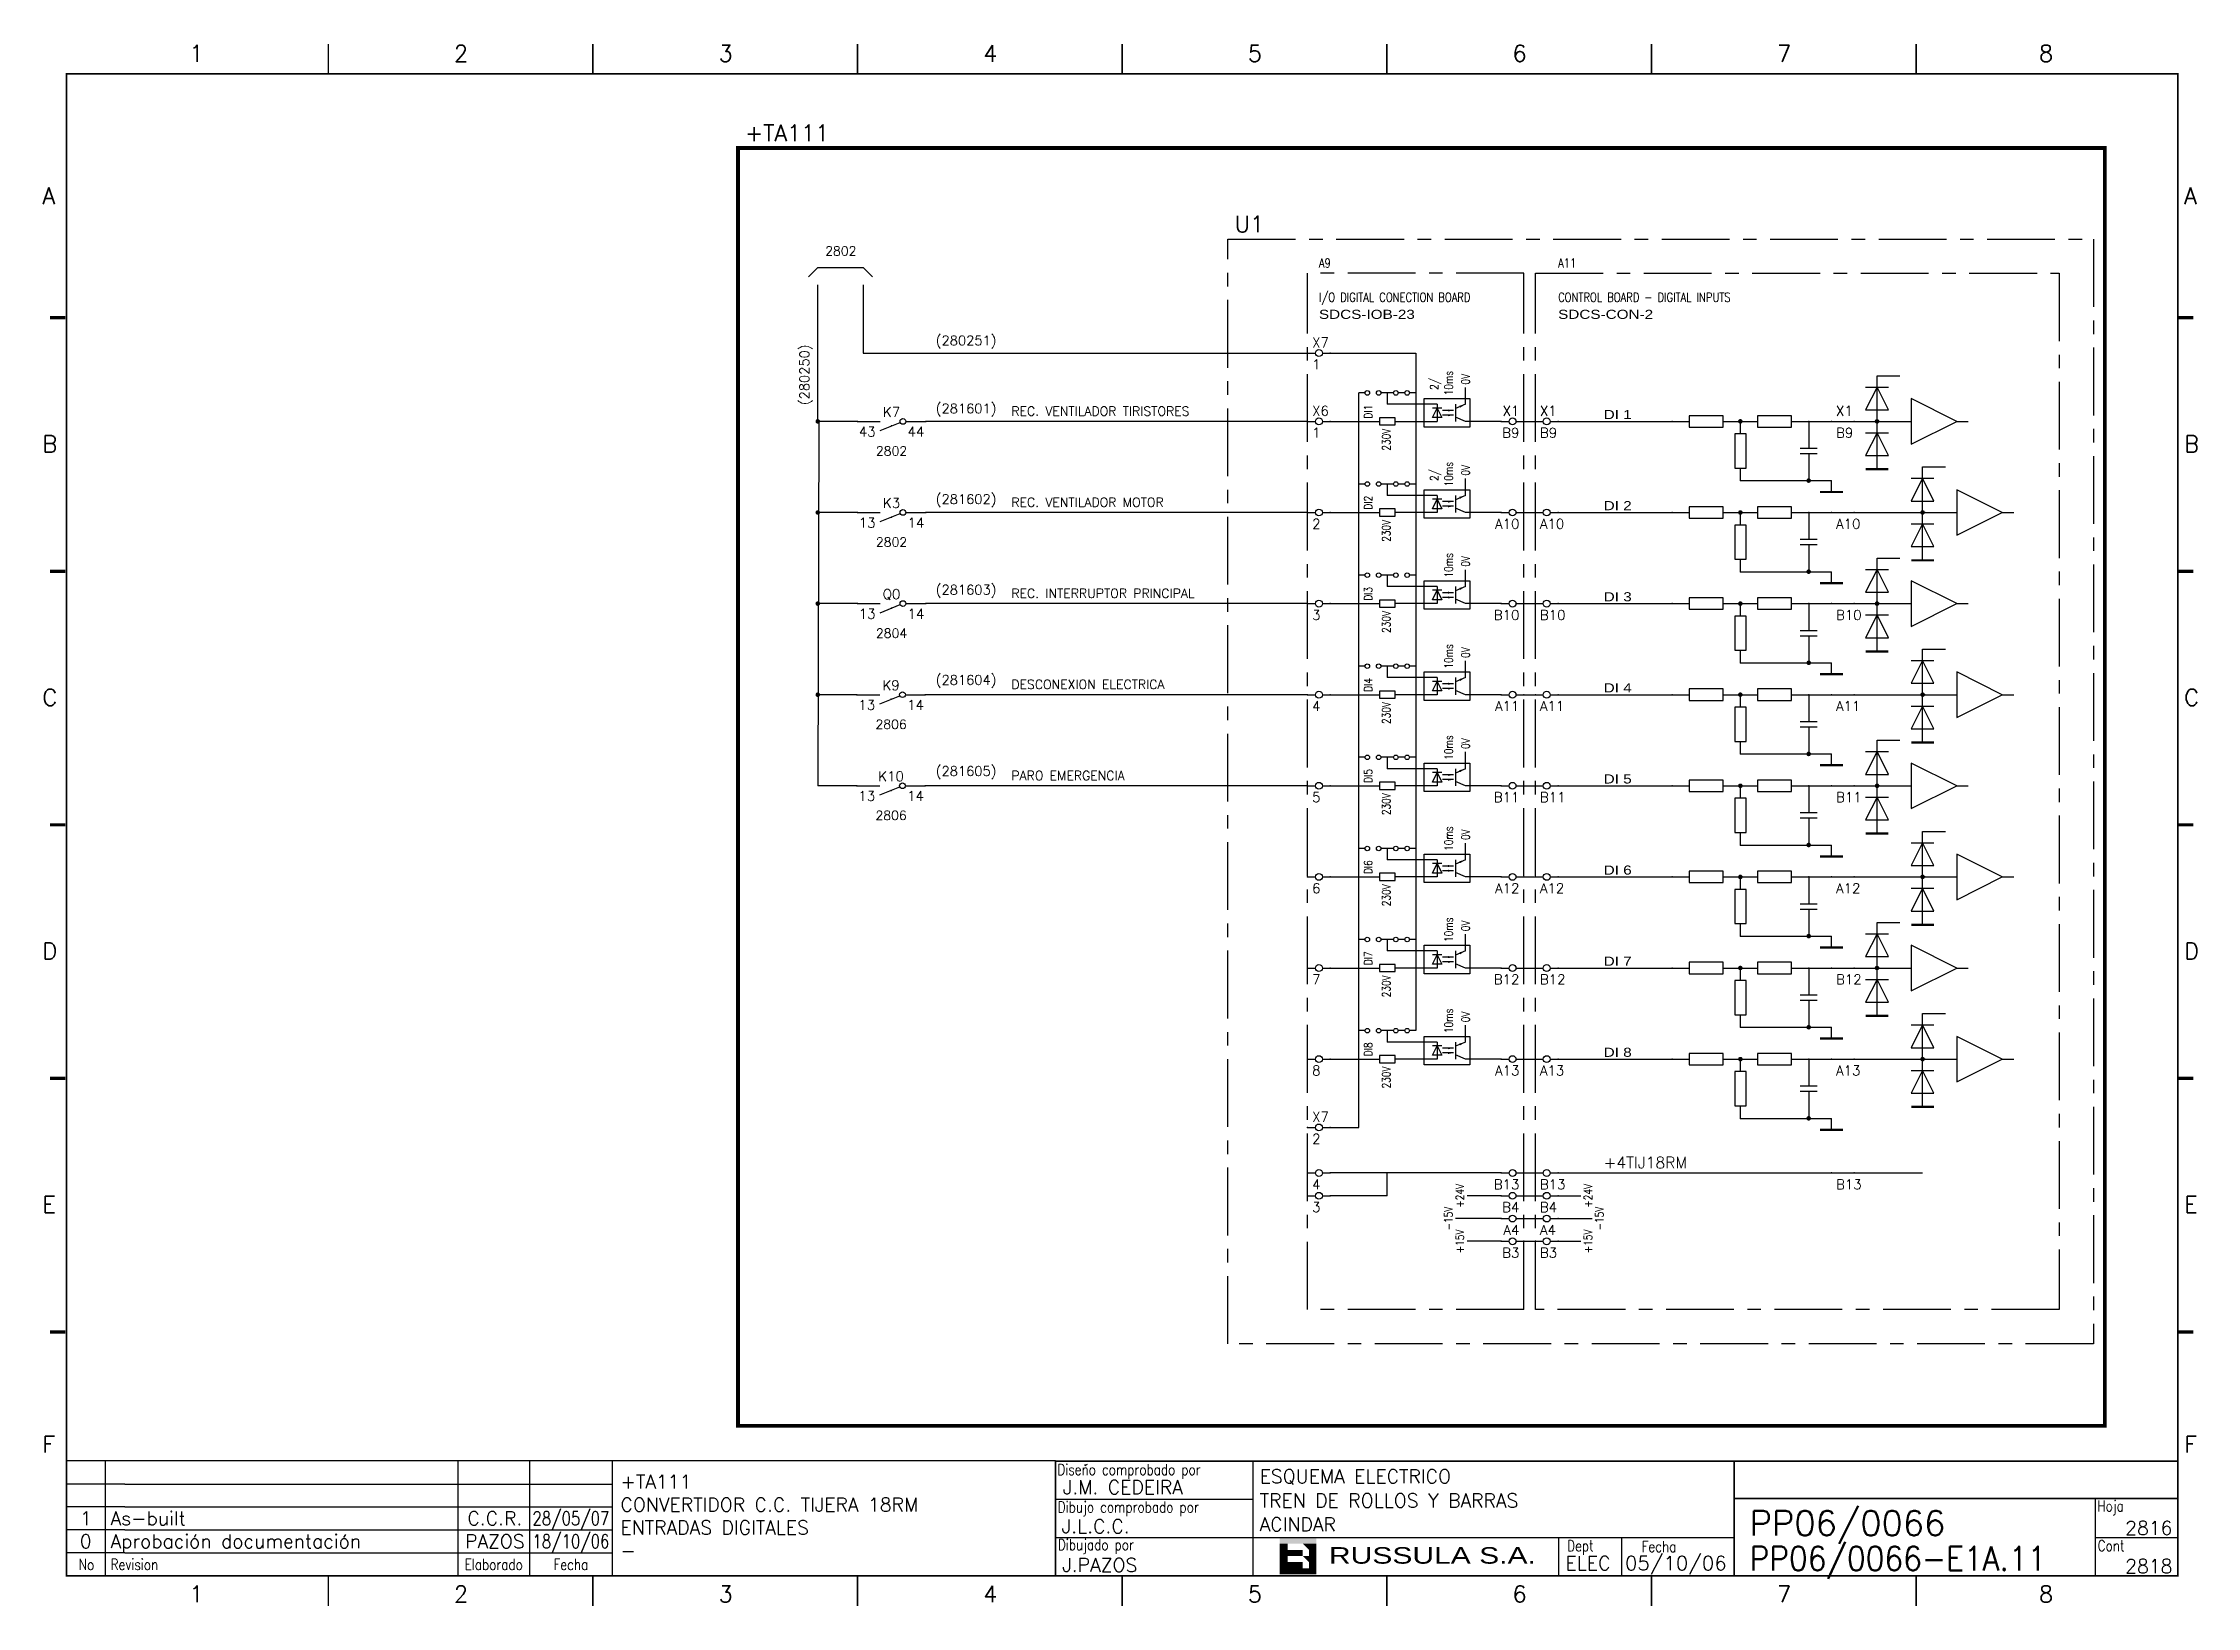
# Model space of a CAD drawing. Extents: x 415 to 812, y 5 to 293.
import ezdxf
from ezdxf.enums import TextEntityAlignment as Align

# ---------------------------------------------------------------- set-up
doc = ezdxf.new("R2010")
doc.units = 0
doc.header["$LTSCALE"] = 10
doc.header["$MEASUREMENT"] = 0
doc.linetypes.add('CENTER', pattern=[2, 1.25, -0.25, 0.25, -0.25])
doc.linetypes.add('DASHDOT', pattern=[1, 0.5, -0.25, 0, -0.25])
doc.layers.get('0').update_dxf_attribs({"linetype": 'CONTINUOUS'})
for name, color, linetype in [('$TYP', 7, 'CONTINUOUS'), ('1', 7, 'CONTINUOUS'), ('10', 5, 'CONTINUOUS'), ('102', 7, 'CONTINUOUS'), ('2', 7, 'CONTINUOUS'), ('25', 3, 'CONTINUOUS'), ('25PK', 4, 'CENTER'), ('35', 2, 'CONTINUOUS'), ('8', 1, 'CONTINUOUS'), ('9', 6, 'CONTINUOUS'), ('DIBUJO', 7, 'CONTINUOUS'), ('NODE', 7, 'CONTINUOUS')]:
    doc.layers.add(name, color=color, linetype=linetype)
doc.styles.add('ABBSTYLE', font='ROMANS.SHX', dxfattribs={"width": 0.8})
doc.styles.add('HELV', font='HELV.SHX')
doc.styles.add('HELVETICA', font='HELV.SHX')
doc.styles.add('LABEL', font='SIMPLEX', dxfattribs={"width": 0.8, "height": 4})
doc.styles.add('ROMANS', font='ROMANS.SHX')
doc.styles.get("Standard").update_dxf_attribs({"font": 'simplex'})

msp = doc.modelspace()

# ---------------------------------------------------------------- texts
at = {"layer": '2', "color": 6}
for s, height, p in [('+TA111', 3.024, (544.5, 275.13)), ('U1', 3.024, (634.8, 258.33)), ('(280251)', 1.764, (579.7, 237.51)), ('(281601)', 1.764, (579.7, 224.97)), ('(281602)', 1.764, (579.7, 208.25)), ('(281603)', 1.764, (579.7, 191.54)), ('(281604)', 1.764, (579.7, 174.91)), ('(281605)', 1.764, (579.7, 158.11))]:
    msp.add_text(s, height=height, dxfattribs=at).set_placement(p)
at = {"layer": '2', "color": 7, "style": 'ROMANS'}
for s, p in [('2802', (562.19, 254.05)), ('2802', (571.54, 217.17)), ('2802', (571.54, 200.37)), ('2804', (571.54, 183.57)), ('2806', (571.46, 166.77)), ('2806', (571.46, 149.97))]:
    msp.add_text(s, height=1.68, dxfattribs=at).set_placement(p, align=Align.CENTER)
at = {"layer": '2', "color": 6}
msp.add_text('(280250)', height=1.764, rotation=90, dxfattribs=at).set_placement((556.35, 226.46))
at = {"layer": '2', "color": 7, "style": 'ROMANS'}
for s, height, p in [('REC. VENTILADOR TIRISTORES', 1.68, (593.64, 224.52)), ('REC. VENTILADOR MOTOR', 1.68, (593.64, 207.72)), ('REC. INTERRUPTOR PRINCIPAL', 1.68, (593.64, 190.92)), ('DESCONEXION ELECTRICA', 1.68, (593.64, 174.12)), ('PARO EMERGENCIA', 1.68, (593.64, 157.32)), ('+4TIJ18RM', 2.1, (702.84, 85.74))]:
    msp.add_text(s, height=height, dxfattribs=at).set_placement(p)
at = {"layer": '25'}
for s, style, width, p in [('A9', 'ABBSTYLE', 0.8, (650.34, 251.82)), ('A11', 'ABBSTYLE', 0.8, (694.44, 251.82)), ('I/O DIGITAL CONECTION BOARD', 'ABBSTYLE', 0.8, (650.34, 245.52)), ('CONTROL BOARD - DIGITAL INPUTS', 'ABBSTYLE', 0.8, (694.44, 245.52)), ('SDCS-IOB-23', 'HELV', 1.2, (650.34, 242.37)), ('SDCS-CON-2', 'HELV', 1.2, (694.44, 242.37)), ('DI 1', 'HELV', 1.2, (702.84, 223.89)), ('DI 2', 'HELV', 1.2, (702.84, 207.09)), ('DI 3', 'HELV', 1.2, (702.84, 190.29)), ('DI 4', 'HELV', 1.2, (702.84, 173.49)), ('DI 5', 'HELV', 1.2, (702.84, 156.69)), ('DI 6', 'HELV', 1.2, (702.84, 139.89)), ('DI 7', 'HELV', 1.2, (702.84, 123.09)), ('DI 8', 'HELV', 1.2, (702.84, 106.29))]:
    msp.add_text(s, height=1.68, dxfattribs=dict(at, style=style, width=width)).set_placement(p)
at = {"layer": '25', "style": 'ROMANS', "width": 0.8}
for s, p in [('2/', (672.35, 229.28)), ('10ms', (675.01, 228.27)), ('0V', (678.14, 230.26)), ('DI1', (660.18, 224)), ('2/', (672.35, 212.48)), ('10ms', (675.01, 211.47)), ('0V', (678.14, 213.46)), ('DI2', (660.18, 207.2)), ('10ms', (675.01, 194.67)), ('0V', (678.14, 196.66)), ('DI3', (660.18, 190.4)), ('10ms', (675.01, 177.87)), ('0V', (678.14, 179.86)), ('DI4', (660.18, 173.6)), ('10ms', (675.01, 161.07)), ('0V', (678.14, 163.06)), ('DI5', (660.18, 156.8)), ('10ms', (675.01, 144.27)), ('0V', (678.14, 146.26)), ('DI6', (660.18, 140)), ('10ms', (675.01, 127.47)), ('0V', (678.14, 129.46)), ('DI7', (660.18, 123.2)), ('10ms', (675.01, 110.67)), ('0V', (678.14, 112.66)), ('DI8', (660.18, 106.4))]:
    msp.add_text(s, height=1.512, rotation=90, dxfattribs=at).set_placement(p)
for p in [(663.51, 222.11), (663.51, 205.31), (663.51, 188.51), (663.51, 171.71), (663.51, 154.91), (663.51, 138.11), (663.51, 121.31), (663.51, 104.51)]:
    msp.add_text('230V', height=1.512, rotation=90, dxfattribs=at).set_placement(p, align=Align.RIGHT)
for s, p in [('+24V', (677.07, 80.67)), ('+24V', (700.71, 80.67)), ('-15V', (674.97, 76.47)), ('-15V', (702.81, 76.47)), ('+15V', (677.07, 72.27)), ('+15V', (700.71, 72.27))]:
    msp.add_text(s, height=1.512, rotation=90, dxfattribs=at).set_placement(p, align=Align.CENTER)

# ---------------------------------------------------------------- blocks, each defined once
blk = doc.blocks.new('NOD', base_point=(237.5, 170))
at = {"layer": 'NODE'}
blk.add_point((237.5, 170), dxfattribs=at)
blk = doc.blocks.new('$0702029')
at = {"layer": '102'}
for p, q in [((0, 0), (5, 0)), ((10.62, 0), (15, 0)), ((5, -2), (9.42, -0.23))]:
    blk.add_line(p, q, dxfattribs=at)
blk.add_circle((10, 0), 0.625, dxfattribs=at)
blk.add_point((7.5, -1), dxfattribs=at)
at = {"layer": '2'}
for p in [(0, 0), (15, 0)]:
    blk.add_blockref('NOD', p, dxfattribs=at)
at = {"layer": '8', "flags": 8}
blk.add_attdef('1A', text='', height=2.15, dxfattribs=at).set_placement((4, -3.32), align=Align.RIGHT)
blk.add_attdef('2A', (11, -3.32), '', height=2.15, dxfattribs=at)
at = {"layer": '9'}
blk.add_attdef('ID', text='', height=2.15, dxfattribs=at).set_placement((7.5, 1), align=Align.CENTER)
blk = doc.blocks.new('$000001')
at = {"layer": '2'}
for p, q in [((0, 0), (3.75, 0)), ((11.25, 1.25), (3.75, 1.25)), ((3.75, 1.25), (3.75, -1.25)), ((11.25, -1.25), (11.25, 1.25)), ((11.25, 0), (15, 0)), ((3.75, -1.25), (11.25, -1.25))]:
    blk.add_line(p, q, dxfattribs=at)
for p in [(0, 0), (15, 0)]:
    blk.add_blockref('NOD', p, dxfattribs=at)
at = {"layer": '$TYP', "flags": 3}
blk.add_attdef('TYP', text='', height=2.15, dxfattribs=at).set_placement((7.5, -3.75), align=Align.CENTER)
at = {"layer": '8'}
blk.add_attdef('1A', text='', height=2.15, dxfattribs=at).set_placement((2.75, -3.325), align=Align.RIGHT)
blk.add_attdef('2A', (12.25, -3.325), '', height=2.15, dxfattribs=at)
at = {"layer": '9'}
blk.add_attdef('ID', text='', height=2.15, dxfattribs=at).set_placement((7.5, 2.425), align=Align.CENTER)
blk = doc.blocks.new('$$PLL21C')
for p, q in [((-2.5, 0), (-0.75, 0)), ((0.75, 0), (2.5, 0))]:
    blk.add_line(p, q)
at = {"layer": '2'}
blk.add_circle((0, 0), 0.75, dxfattribs=at)
for p in [(-2.5, 0), (2.5, 0)]:
    blk.add_blockref('NOD', p, dxfattribs=at)
at = {"layer": '8'}
blk.add_attdef('*A', (-1.5, -3.575), '', height=2.15, dxfattribs=at)
at = {"layer": '9'}
blk.add_attdef('ID', (-1.5, 1.25), '', height=2.15, dxfattribs=at)
blk = doc.blocks.new('$$PLR12C')
for p, q in [((-2.5, 0), (-0.75, 0)), ((0.75, 0), (2.5, 0))]:
    blk.add_line(p, q)
at = {"layer": '2'}
blk.add_circle((0, 0), 0.75, dxfattribs=at)
for p in [(-2.5, 0), (2.5, 0)]:
    blk.add_blockref('NOD', p, dxfattribs=at)
at = {"layer": '8'}
blk.add_attdef('*A', text='', height=2.15, dxfattribs=at).set_placement((1.5, -3.575), align=Align.RIGHT)
at = {"layer": '9'}
blk.add_attdef('ID', text='', height=2.15, dxfattribs=at).set_placement((1.5, 1.25), align=Align.RIGHT)
blk = doc.blocks.new('$$PLL21')
blk.add_line((-2.5, 0), (2.5, 0))
at = {"layer": '2'}
for p in [(-2.5, 0), (2.5, 0)]:
    blk.add_blockref('NOD', p, dxfattribs=at)
at = {"layer": '8'}
blk.add_attdef('*A', (-1.5, -3.575), '', height=2.15, dxfattribs=at)
at = {"layer": '9'}
blk.add_attdef('ID', (-1.5, 1.25), '', height=2.15, dxfattribs=at)
blk = doc.blocks.new('newcajec')
at = {"layer": '1'}
for p, q in [((179.4, 20.85), (0.13, 20.85)), ((7, 20.85), (7, 0)), ((71, 20.85), (71, 0)), ((84, 20.85), (84, 0.09)), ((99, 20.85), (99, 0)), ((184.64, 20.18), (184.81, 20.01)), ((184.81, 20.01), (185.18, 20.25)), ((215.2, 20.8), (215.2, 0)), ((10.6, 16.64), (0, 16.64)), ((10.6, 16.64), (99, 16.64)), ((10.6, 12.48), (0, 12.48)), ((10.6, 12.48), (99, 12.48)), ((179.4, 13.87), (215.2, 13.87)), ((368, 14.06), (368, 0)), ((10.6, 8.32), (0, 8.32)), ((10.6, 8.32), (99, 8.32)), ((10.6, 4.16), (0, 4.16)), ((10.6, 4.16), (99, 4.16)), ((179.4, 6.93), (267.63, 6.93)), ((267.63, 6.93), (302.5, 6.93)), ((270.63, 6.91), (270.63, 0)), ((282.07, 6.93), (282.07, 0)), ((368, 6.93), (383, 6.93))]:
    blk.add_line(p, q, dxfattribs=at)
for points in [[(47.5, 272.5, 0.3, 0.3, 0), (47.5, 277.91, 0.3, 0.3, 0)], [(95.5, 272.5, 0.3, 0.3, 0), (95.5, 277.91, 0.3, 0.3, 0)], [(143.5, 272.5, 0.3, 0.3, 0), (143.5, 277.91, 0.3, 0.3, 0)], [(191.5, 272.5, 0.3, 0.3, 0), (191.5, 277.91, 0.3, 0.3, 0)], [(239.5, 272.5, 0.3, 0.3, 0), (239.5, 277.91, 0.3, 0.3, 0)], [(287.5, 272.5, 0.3, 0.3, 0), (287.5, 277.91, 0.3, 0.3, 0)], [(335.5, 272.5, 0.3, 0.3, 0), (335.5, 277.91, 0.3, 0.3, 0)], [(-2.99, 228.23, 0.6, 0.6, 0), (-0.18, 228.23, 0.6, 0.6, 0)], [(383.01, 228.23, 0.6, 0.6, 0), (385.82, 228.23, 0.6, 0.6, 0)], [(-2.99, 182.23, 0.6, 0.6, 0), (-0.18, 182.23, 0.6, 0.6, 0)], [(383.01, 182.23, 0.6, 0.6, 0), (385.82, 182.23, 0.6, 0.6, 0)], [(-2.99, 136.23, 0.6, 0.6, 0), (-0.18, 136.23, 0.6, 0.6, 0)], [(383.01, 136.23, 0.6, 0.6, 0), (385.82, 136.23, 0.6, 0.6, 0)], [(-2.99, 90.23, 0.6, 0.6, 0), (-0.18, 90.23, 0.6, 0.6, 0)], [(383.01, 90.23, 0.6, 0.6, 0), (385.82, 90.23, 0.6, 0.6, 0)], [(-2.99, 44.23, 0.6, 0.6, 0), (-0.18, 44.23, 0.6, 0.6, 0)], [(383.01, 44.23, 0.6, 0.6, 0), (385.82, 44.23, 0.6, 0.6, 0)], [(383, 20.8, 0.3, 0.3, 0), (179.4, 20.8, 0.3, 0.3, 0), (179.4, 0, 0.3, 0.3, 0)], [(302.5, 20.8, 0.3, 0.3, 0), (302.5, 0, 0.3, 0.3, 0)], [(302.5, 14, 0.3, 0.3, 0), (383, 14, 0.3, 0.3, 0)], [(47.5, -5.5, 0.3, 0.3, 0), (47.5, -0.09, 0.3, 0.3, 0)], [(95.5, -5.5, 0.3, 0.3, 0), (95.5, -0.09, 0.3, 0.3, 0)], [(143.5, -5.5, 0.3, 0.3, 0), (143.5, -0.09, 0.3, 0.3, 0)], [(191.5, -5.5, 0.3, 0.3, 0), (191.5, -0.09, 0.3, 0.3, 0)], [(239.5, -5.5, 0.3, 0.3, 0), (239.5, -0.09, 0.3, 0.3, 0)], [(287.5, -5.5, 0.3, 0.3, 0), (287.5, -0.09, 0.3, 0.3, 0)], [(335.5, -5.5, 0.3, 0.3, 0), (335.5, -0.09, 0.3, 0.3, 0)]]:
    blk.add_lwpolyline(points, format="xyseb", dxfattribs=at)
at = {"layer": '1', "const_width": 0.3}
blk.add_lwpolyline([(0, 0), (0, 272.5), (383, 272.5), (383, 0)], close=True, dxfattribs=at)
at = {"layer": '2', "color": 14}
for p, q in [((221.42, 4.69), (221.42, 5.81)), ((221.42, 2.47), (221.42, 3.58))]:
    blk.add_line(p, q, dxfattribs=at)
for points in [[(220.05, 5.81), (220.05, 6.92), (226.74, 5.81), (226.74, 6.92)], [(221.42, 2.47), (220.05, 2.47), (221.42, 5.81), (220.05, 5.81)], [(221.42, 4.69), (224.25, 4.69), (221.42, 3.58), (224.25, 3.58)], [(224.25, 5.81), (225.37, 5.81), (225.37, 4.69)], [(225.37, 5.81), (226.74, 5.81), (225.37, 1.35), (226.74, 1.35)], [(224.25, 0.24), (224.25, 2.47), (220.05, 0.24), (220.05, 2.47)], [(224.25, 3.58), (225.37, 3.58), (225.37, 2.47)], [(226.74, 1.35), (226.74, 0.24), (224.25, 1.35), (224.25, 0.24)]]:
    blk.add_solid(points, dxfattribs=at)
at = {"layer": '1', "style": 'ROMANS'}
for s, p in [('1', (22.29, 274.68)), ('2', (70.29, 274.68)), ('3', (118.29, 274.68)), ('4', (166.29, 274.68)), ('5', (214.29, 274.68)), ('6', (262.29, 274.68)), ('7', (310.29, 274.68)), ('8', (357.79, 274.68)), ('A', (-4.37, 248.84)), ('A', (384.13, 248.84)), ('B', (-4.37, 203.84)), ('B', (384.13, 203.84)), ('C', (-4.37, 157.84)), ('C', (384.13, 157.84)), ('D', (-4.37, 111.84)), ('D', (384.13, 111.84)), ('E', (-4.37, 65.84)), ('E', (384.13, 65.84)), ('F', (-4.37, 22.34)), ('F', (384.13, 22.34)), ('1', (22.29, -4.82)), ('2', (70.29, -4.82)), ('3', (118.29, -4.82)), ('4', (166.29, -4.82)), ('5', (214.29, -4.82)), ('6', (262.29, -4.82)), ('7', (310.29, -4.82)), ('8', (357.79, -4.82))]:
    blk.add_text(s, height=3, dxfattribs=at).set_placement(p)
at = {"layer": '1', "style": 'LABEL', "width": 0.8}
for s, p in [('Diseno comprobado por', (179.73, 18.27)), ('Dibujo comprobado por', (179.81, 11.47)), ('Hoja', (368.38, 11.66)), ('Dibujado por', (179.83, 4.64)), ('Fecha', (285.71, 4.3)), ('Cont', (368.43, 4.46)), ('No', (2.23, 1.05)), ('Revision', (8, 1.05))]:
    blk.add_text(s, height=2, dxfattribs=at).set_placement(p)
for s, p in [('Dept', (274.61, 4.44)), ('Elaborado', (77.5, 1.05)), ('Fecha', (91.5, 1.05))]:
    blk.add_text(s, height=2, dxfattribs=at).set_placement(p, align=Align.CENTER)
at = {"layer": '10', "style": 'ROMANS'}
for tag, p in [('REV41', (3.5, 18.74)), ('REV43', (77.7, 18.74)), ('REV31', (3.5, 14.58)), ('REV33', (77.7, 14.58)), ('REV21', (3.5, 10.42)), ('REV23', (77.7, 10.42)), ('REV11', (3.5, 6.27)), ('REV13', (77.7, 6.27))]:
    blk.add_attdef(tag, text='', height=2.5, dxfattribs=at).set_placement(p, align=Align.MIDDLE)
for tag, p, height in [('REV42', (8, 17.49), 2.5), ('REV32', (8, 13.33), 2.5), ('SHEETNAME1', (100.5, 15.83), 2.5), ('DESIGNCHECK', (180.74, 14.83), 2.5), ('DOCUMENTTYPE', (216.43, 16.8), 2.5), ('NOTA', (305.32, 15.8), 3), ('SHEETNAME2', (100.5, 11.67), 2.5), ('OBJECT', (216.43, 12.4), 2.5), ('ORDER', (305.32, 7.3), 4.5), ('REV22', (8, 9.17), 2.5), ('SHEETNAME3', (100.5, 7.51), 2.5), ('DRAWINGCHECK', (180.53, 7.71), 2.5), ('CUSTOMER', (216.43, 8.08), 2.5), ('REV12', (8, 5.01), 2.5), ('SHEETNAME4', (100.5, 3.35), 2.5), ('DOCUMENT_ID', (305.32, 0.93), 4.4), ('USER', (180.63, 0.71), 2.5), ('DEPARTMENT', (271.93, 1.05), 2.5)]:
    blk.add_attdef(tag, p, '', height=height, dxfattribs=at)
for tag, width, p, p2 in [('REV44', 1.221199, (84.53, 17.49), (98.48, 17.49)), ('REV34', 1.221199, (84.53, 13.33), (98.48, 13.33)), ('REV24', 1.221199, (84.53, 9.17), (98.48, 9.17)), ('REV14', 1.221199, (84.53, 5.01), (98.48, 5.01)), ('CREATED2', 7.039915, (282.71, 1.05), (301.14, 1.05))]:
    blk.add_attdef(tag, text='', height=2.5, dxfattribs=dict(at, width=width)).set_placement(p, p2, align=Align.FIT)
for tag, p in [('SHEET', (382, 7.43)), ('NEXTSHEET', (382, 0.5))]:
    blk.add_attdef(tag, text='', height=2.5, dxfattribs=at).set_placement(p, align=Align.RIGHT)
at = {"layer": 'DIBUJO', "color": 14, "style": 'HELVETICA', "width": 1.3}
blk.add_text('RUSSULA S.A.', height=3, dxfattribs=at).set_placement((229, 2.19))

# ---------------------------------------------------------------- linework, layer by layer
at = {"layer": '2', "color": 7}
for p, q in [((557.94, 251.83), (556.26, 250.15)), ((557.94, 251.83), (566.34, 251.83)), ((566.34, 251.83), (568.02, 250.15)), ((557.94, 223.47), (557.94, 248.67)), ((566.34, 248.67), (566.34, 236.07)), ((566.34, 236.07), (648.24, 236.07)), ((753.24, 231.87), (757.44, 231.87)), ((759.54, 227.67), (759.54, 219.27)), ((767.94, 223.47), (759.54, 227.67)), ((565.24, 223.47), (557.94, 223.47)), ((558.15, 223.47), (557.94, 156.27)), ((648.24, 223.47), (577.84, 223.47)), ((688.14, 223.47), (690.24, 223.47)), ((694.44, 223.47), (715.44, 223.47)), ((740.64, 223.47), (759.54, 223.47)), ((759.54, 219.27), (767.94, 223.47)), ((767.94, 223.47), (770.04, 223.47)), ((761.64, 215.07), (765.84, 215.07)), ((728.04, 212.55), (744.84, 212.55)), ((744.84, 210.45), (744.84, 212.55)), ((776.34, 206.67), (767.94, 210.87)), ((767.94, 210.87), (767.94, 202.47)), ((565.24, 206.67), (557.94, 206.67)), ((648.24, 206.67), (577.84, 206.67)), ((688.14, 206.67), (690.24, 206.67)), ((694.44, 206.67), (715.44, 206.67)), ((740.64, 206.67), (767.94, 206.67)), ((767.94, 202.47), (776.34, 206.67)), ((776.34, 206.67), (778.44, 206.67)), ((728.04, 195.75), (744.84, 195.75)), ((744.84, 193.65), (744.84, 195.75)), ((753.24, 198.27), (757.44, 198.27)), ((759.54, 194.07), (759.54, 185.67)), ((767.94, 189.87), (759.54, 194.07)), ((565.24, 189.87), (557.94, 189.87)), ((648.24, 189.87), (577.84, 189.87)), ((579.94, 189.87), (577.84, 189.87)), ((688.14, 189.87), (690.24, 189.87)), ((694.44, 189.87), (715.44, 189.87)), ((740.64, 189.87), (759.54, 189.87)), ((759.54, 185.67), (767.94, 189.87)), ((767.94, 189.87), (770.04, 189.87)), ((728.04, 178.95), (744.84, 178.95)), ((744.84, 176.85), (744.84, 178.95)), ((761.64, 181.47), (765.84, 181.47)), ((776.34, 173.07), (767.94, 177.27)), ((767.94, 177.27), (767.94, 168.87)), ((565.16, 173.07), (557.94, 173.07)), ((648.24, 173.07), (577.76, 173.07)), ((688.14, 173.07), (690.24, 173.07)), ((694.44, 173.07), (715.44, 173.07)), ((740.64, 173.07), (767.94, 173.07)), ((767.94, 168.87), (776.34, 173.07)), ((776.34, 173.07), (778.44, 173.07)), ((753.24, 164.67), (757.44, 164.67)), ((728.04, 162.15), (744.84, 162.15)), ((744.84, 160.05), (744.84, 162.15)), ((759.54, 160.47), (759.54, 152.07)), ((767.94, 156.27), (759.54, 160.47)), ((565.16, 156.27), (557.94, 156.27)), ((648.24, 156.27), (577.76, 156.27)), ((688.14, 156.27), (690.24, 156.27)), ((694.44, 156.27), (715.44, 156.27)), ((740.64, 156.27), (759.54, 156.27)), ((759.54, 152.07), (767.94, 156.27)), ((767.94, 156.27), (770.04, 156.27)), ((761.64, 147.87), (765.84, 147.87)), ((728.04, 145.35), (744.84, 145.35)), ((744.84, 143.25), (744.84, 145.35)), ((776.34, 139.47), (767.94, 143.67)), ((767.94, 143.67), (767.94, 135.27)), ((688.14, 139.47), (690.24, 139.47)), ((694.44, 139.47), (715.44, 139.47)), ((740.64, 139.47), (767.94, 139.47)), ((767.94, 135.27), (776.34, 139.47)), ((776.34, 139.47), (778.44, 139.47)), ((753.24, 131.07), (757.44, 131.07)), ((728.04, 128.55), (744.84, 128.55)), ((744.84, 126.45), (744.84, 128.55)), ((759.54, 126.87), (759.54, 118.47)), ((767.94, 122.67), (759.54, 126.87)), ((688.14, 122.67), (690.24, 122.67)), ((694.44, 122.67), (715.44, 122.67)), ((740.64, 122.67), (759.54, 122.67)), ((759.54, 118.47), (767.94, 122.67)), ((767.94, 122.67), (770.04, 122.67)), ((728.04, 111.75), (744.84, 111.75)), ((744.84, 109.65), (744.84, 111.75)), ((761.64, 114.27), (765.84, 114.27)), ((767.94, 110.07), (767.94, 101.67)), ((776.34, 105.87), (767.94, 110.07)), ((688.14, 105.87), (690.24, 105.87)), ((694.44, 105.87), (715.44, 105.87)), ((740.64, 105.87), (767.94, 105.87)), ((767.94, 101.67), (776.34, 105.87)), ((776.34, 105.87), (778.44, 105.87)), ((728.04, 94.95), (744.84, 94.95)), ((744.84, 92.85), (744.84, 94.95)), ((688.14, 84.87), (690.24, 84.87)), ((694.44, 84.87), (761.64, 84.87)), ((688.14, 80.67), (690.24, 80.67)), ((688.14, 76.47), (690.24, 76.47)), ((688.14, 72.27), (690.24, 72.27))]:
    msp.add_line(p, q, dxfattribs=at)
at = {"layer": '2'}
for p, q in [((753.24, 223.47), (753.24, 231.87)), ((751.14, 229.77), (755.34, 229.77)), ((753.24, 229.77), (751.14, 225.57)), ((755.34, 225.57), (753.24, 229.77)), ((728.04, 221.16), (728.04, 223.47)), ((740.64, 223.47), (740.64, 218.53)), ((751.14, 225.57), (755.34, 225.57)), ((753.24, 214.65), (753.24, 223.47)), ((726.99, 221.16), (726.99, 214.86)), ((729.09, 221.16), (726.99, 221.16)), ((729.09, 214.86), (729.09, 221.16)), ((739.06, 218.53), (742.21, 218.53)), ((751.14, 221.37), (755.34, 221.37)), ((753.24, 221.37), (751.14, 217.17)), ((755.34, 217.17), (753.24, 221.37)), ((726.99, 214.86), (729.09, 214.86)), ((728.04, 212.55), (728.04, 214.86)), ((742.21, 217.48), (739.06, 217.48)), ((740.64, 217.48), (740.64, 212.55)), ((751.14, 217.17), (755.34, 217.17)), ((761.64, 206.67), (761.64, 215.07)), ((759.54, 212.97), (763.74, 212.97)), ((761.64, 212.97), (759.54, 208.77)), ((763.74, 208.77), (761.64, 212.97)), ((728.04, 204.36), (728.04, 206.67)), ((740.64, 206.67), (740.64, 201.73)), ((759.54, 208.77), (763.74, 208.77)), ((761.64, 197.85), (761.64, 206.67)), ((729.09, 204.36), (726.99, 204.36)), ((726.99, 204.36), (726.99, 198.06)), ((729.09, 198.06), (729.09, 204.36)), ((759.54, 204.57), (763.74, 204.57)), ((761.64, 204.57), (759.54, 200.37)), ((763.74, 200.37), (761.64, 204.57)), ((739.06, 201.73), (742.21, 201.73)), ((742.21, 200.68), (739.06, 200.68)), ((740.64, 200.68), (740.64, 195.75)), ((759.54, 200.37), (763.74, 200.37)), ((726.99, 198.06), (729.09, 198.06)), ((728.04, 195.75), (728.04, 198.06)), ((753.24, 196.17), (751.14, 191.97)), ((751.14, 196.17), (755.34, 196.17)), ((753.24, 189.87), (753.24, 198.27)), ((755.34, 191.97), (753.24, 196.17)), ((751.14, 191.97), (755.34, 191.97)), ((726.99, 187.56), (726.99, 181.26)), ((729.09, 187.56), (726.99, 187.56)), ((728.04, 187.56), (728.04, 189.87)), ((729.09, 181.26), (729.09, 187.56)), ((740.64, 189.87), (740.64, 184.93)), ((751.14, 187.77), (755.34, 187.77)), ((753.24, 187.77), (751.14, 183.57)), ((753.24, 181.05), (753.24, 189.87)), ((755.34, 183.57), (753.24, 187.77)), ((739.06, 184.93), (742.21, 184.93)), ((742.21, 183.88), (739.06, 183.88)), ((740.64, 183.88), (740.64, 178.95)), ((751.14, 183.57), (755.34, 183.57)), ((726.99, 181.26), (729.09, 181.26)), ((728.04, 178.95), (728.04, 181.26)), ((759.54, 179.37), (763.74, 179.37)), ((761.64, 179.37), (759.54, 175.17)), ((761.64, 173.07), (761.64, 181.47)), ((763.74, 175.17), (761.64, 179.37)), ((759.54, 175.17), (763.74, 175.17)), ((729.09, 170.76), (726.99, 170.76)), ((726.99, 170.76), (726.99, 164.46)), ((728.04, 170.76), (728.04, 173.07)), ((729.09, 164.46), (729.09, 170.76)), ((740.64, 173.07), (740.64, 168.13)), ((761.64, 170.97), (759.54, 166.77)), ((759.54, 170.97), (763.74, 170.97)), ((761.64, 164.25), (761.64, 173.07)), ((763.74, 166.77), (761.64, 170.97)), ((739.06, 168.13), (742.21, 168.13)), ((742.21, 167.08), (739.06, 167.08)), ((740.64, 167.08), (740.64, 162.15)), ((726.99, 164.46), (729.09, 164.46)), ((728.04, 162.15), (728.04, 164.46)), ((753.24, 156.27), (753.24, 164.67)), ((759.54, 166.77), (763.74, 166.77)), ((753.24, 162.57), (751.14, 158.37)), ((751.14, 162.57), (755.34, 162.57)), ((755.34, 158.37), (753.24, 162.57)), ((728.04, 153.96), (728.04, 156.27)), ((740.64, 156.27), (740.64, 151.33)), ((751.14, 158.37), (755.34, 158.37)), ((753.24, 147.45), (753.24, 156.27)), ((726.99, 153.96), (726.99, 147.66)), ((729.09, 153.96), (726.99, 153.96)), ((729.09, 147.66), (729.09, 153.96)), ((739.06, 151.33), (742.21, 151.33)), ((751.14, 154.17), (755.34, 154.17)), ((753.24, 154.17), (751.14, 149.97)), ((755.34, 149.97), (753.24, 154.17)), ((726.99, 147.66), (729.09, 147.66)), ((728.04, 145.35), (728.04, 147.66)), ((742.21, 150.28), (739.06, 150.28)), ((740.64, 150.28), (740.64, 145.35)), ((751.14, 149.97), (755.34, 149.97)), ((761.64, 139.47), (761.64, 147.87)), ((759.54, 145.77), (763.74, 145.77)), ((761.64, 145.77), (759.54, 141.57)), ((763.74, 141.57), (761.64, 145.77)), ((728.04, 137.16), (728.04, 139.47)), ((740.64, 139.47), (740.64, 134.53)), ((759.54, 141.57), (763.74, 141.57)), ((761.64, 130.65), (761.64, 139.47)), ((729.09, 137.16), (726.99, 137.16)), ((726.99, 137.16), (726.99, 130.86)), ((729.09, 130.86), (729.09, 137.16)), ((759.54, 137.37), (763.74, 137.37)), ((761.64, 137.37), (759.54, 133.17)), ((763.74, 133.17), (761.64, 137.37)), ((739.06, 134.53), (742.21, 134.53)), ((742.21, 133.48), (739.06, 133.48)), ((740.64, 133.48), (740.64, 128.55)), ((753.24, 122.67), (753.24, 131.07)), ((759.54, 133.17), (763.74, 133.17)), ((726.99, 130.86), (729.09, 130.86)), ((728.04, 128.55), (728.04, 130.86)), ((753.24, 128.97), (751.14, 124.77)), ((751.14, 128.97), (755.34, 128.97)), ((755.34, 124.77), (753.24, 128.97)), ((751.14, 124.77), (755.34, 124.77)), ((726.99, 120.36), (726.99, 114.06)), ((729.09, 120.36), (726.99, 120.36)), ((728.04, 120.36), (728.04, 122.67)), ((729.09, 114.06), (729.09, 120.36)), ((740.64, 122.67), (740.64, 117.73)), ((751.14, 120.57), (755.34, 120.57)), ((753.24, 120.57), (751.14, 116.37)), ((753.24, 113.85), (753.24, 122.67)), ((755.34, 116.37), (753.24, 120.57)), ((739.06, 117.73), (742.21, 117.73)), ((742.21, 116.68), (739.06, 116.68)), ((740.64, 116.68), (740.64, 111.75)), ((751.14, 116.37), (755.34, 116.37)), ((726.99, 114.06), (729.09, 114.06)), ((728.04, 111.75), (728.04, 114.06)), ((759.54, 112.17), (763.74, 112.17)), ((761.64, 112.17), (759.54, 107.97)), ((761.64, 105.87), (761.64, 114.27)), ((763.74, 107.97), (761.64, 112.17)), ((759.54, 107.97), (763.74, 107.97)), ((729.09, 103.56), (726.99, 103.56)), ((726.99, 103.56), (726.99, 97.26)), ((728.04, 103.56), (728.04, 105.87)), ((729.09, 97.26), (729.09, 103.56)), ((740.64, 105.87), (740.64, 100.93)), ((759.54, 103.77), (763.74, 103.77)), ((761.64, 103.77), (759.54, 99.57)), ((761.64, 97.05), (761.64, 105.87)), ((763.74, 99.57), (761.64, 103.77)), ((739.06, 100.93), (742.21, 100.93)), ((742.21, 99.88), (739.06, 99.88)), ((740.64, 99.88), (740.64, 94.95)), ((759.54, 99.57), (763.74, 99.57)), ((726.99, 97.26), (729.09, 97.26)), ((728.04, 94.95), (728.04, 97.26))]:
    msp.add_line(p, q, dxfattribs=at)
at = {"layer": '2', "color": 3, "linetype": 'DASHDOT'}
msp.add_lwpolyline([(543.24, 273.87, 0.706, 0.706, 0), (795.24, 273.87, 0.706, 0.706, 0), (795.24, 38.25, 0.706, 0.706, 0), (543.24, 38.25, 0.706, 0.706, 0), (543.24, 273.87, 0.706, 0.706, 0)], format="xyseb", dxfattribs=at)
at = {"layer": '2', "color": 7}
for points in [[(557.73, 223.47, 0.42, 0.42, 1), (558.15, 223.47, 0.42, 0.42, 1)], [(727.83, 223.47, 0.42, 0.42, 1), (728.25, 223.47, 0.42, 0.42, 1)], [(753.03, 223.47, 0.42, 0.42, 1), (753.45, 223.47, 0.42, 0.42, 1)], [(740.43, 212.55, 0.42, 0.42, 1), (740.85, 212.55, 0.42, 0.42, 1)], [(557.73, 206.67, 0.42, 0.42, 1), (558.15, 206.67, 0.42, 0.42, 1)], [(727.83, 206.67, 0.42, 0.42, 1), (728.25, 206.67, 0.42, 0.42, 1)], [(761.43, 206.67, 0.42, 0.42, 1), (761.85, 206.67, 0.42, 0.42, 1)], [(740.43, 195.75, 0.42, 0.42, 1), (740.85, 195.75, 0.42, 0.42, 1)], [(557.73, 189.87, 0.42, 0.42, 1), (558.15, 189.87, 0.42, 0.42, 1)], [(727.83, 189.87, 0.42, 0.42, 1), (728.25, 189.87, 0.42, 0.42, 1)], [(753.03, 189.87, 0.42, 0.42, 1), (753.45, 189.87, 0.42, 0.42, 1)], [(740.43, 178.95, 0.42, 0.42, 1), (740.85, 178.95, 0.42, 0.42, 1)], [(557.73, 173.07, 0.42, 0.42, 1), (558.15, 173.07, 0.42, 0.42, 1)], [(727.83, 173.07, 0.42, 0.42, 1), (728.25, 173.07, 0.42, 0.42, 1)], [(761.43, 173.07, 0.42, 0.42, 1), (761.85, 173.07, 0.42, 0.42, 1)], [(740.43, 162.15, 0.42, 0.42, 1), (740.85, 162.15, 0.42, 0.42, 1)], [(727.83, 156.27, 0.42, 0.42, 1), (728.25, 156.27, 0.42, 0.42, 1)], [(753.03, 156.27, 0.42, 0.42, 1), (753.45, 156.27, 0.42, 0.42, 1)], [(740.43, 145.35, 0.42, 0.42, 1), (740.85, 145.35, 0.42, 0.42, 1)], [(727.83, 139.47, 0.42, 0.42, 1), (728.25, 139.47, 0.42, 0.42, 1)], [(761.43, 139.47, 0.42, 0.42, 1), (761.85, 139.47, 0.42, 0.42, 1)], [(740.43, 128.55, 0.42, 0.42, 1), (740.85, 128.55, 0.42, 0.42, 1)], [(727.83, 122.67, 0.42, 0.42, 1), (728.25, 122.67, 0.42, 0.42, 1)], [(753.03, 122.67, 0.42, 0.42, 1), (753.45, 122.67, 0.42, 0.42, 1)], [(740.43, 111.75, 0.42, 0.42, 1), (740.85, 111.75, 0.42, 0.42, 1)], [(727.83, 105.87, 0.42, 0.42, 1), (728.25, 105.87, 0.42, 0.42, 1)], [(761.43, 105.87, 0.42, 0.42, 1), (761.85, 105.87, 0.42, 0.42, 1)], [(740.43, 94.95, 0.42, 0.42, 1), (740.85, 94.95, 0.42, 0.42, 1)]]:
    msp.add_lwpolyline(points, format="xyseb", close=True, dxfattribs=at)
for points in [[(751.14, 214.65, 0.42, 0.42, 0), (755.34, 214.65, 0.42, 0.42, 0)], [(742.74, 210.45, 0.42, 0.42, 0), (746.94, 210.45, 0.42, 0.42, 0)], [(759.54, 197.85, 0.42, 0.42, 0), (763.74, 197.85, 0.42, 0.42, 0)], [(742.74, 193.65, 0.42, 0.42, 0), (746.94, 193.65, 0.42, 0.42, 0)], [(751.14, 181.05, 0.42, 0.42, 0), (755.34, 181.05, 0.42, 0.42, 0)], [(742.74, 176.85, 0.42, 0.42, 0), (746.94, 176.85, 0.42, 0.42, 0)], [(759.54, 164.25, 0.42, 0.42, 0), (763.74, 164.25, 0.42, 0.42, 0)], [(742.74, 160.05, 0.42, 0.42, 0), (746.94, 160.05, 0.42, 0.42, 0)], [(751.14, 147.45, 0.42, 0.42, 0), (755.34, 147.45, 0.42, 0.42, 0)], [(742.74, 143.25, 0.42, 0.42, 0), (746.94, 143.25, 0.42, 0.42, 0)], [(759.54, 130.65, 0.42, 0.42, 0), (763.74, 130.65, 0.42, 0.42, 0)], [(742.74, 126.45, 0.42, 0.42, 0), (746.94, 126.45, 0.42, 0.42, 0)], [(751.14, 113.85, 0.42, 0.42, 0), (755.34, 113.85, 0.42, 0.42, 0)], [(742.74, 109.65, 0.42, 0.42, 0), (746.94, 109.65, 0.42, 0.42, 0)], [(759.54, 97.05, 0.42, 0.42, 0), (763.74, 97.05, 0.42, 0.42, 0)], [(742.74, 92.85, 0.42, 0.42, 0), (746.94, 92.85, 0.42, 0.42, 0)]]:
    msp.add_lwpolyline(points, format="xyseb", dxfattribs=at)
at = {"layer": '25', "linetype": 'CENTER'}
for p, q in [((648.24, 59.67), (648.24, 250.77)), ((688.14, 250.77), (648.24, 250.77)), ((688.14, 59.67), (688.14, 250.77)), ((688.14, 59.67), (648.24, 59.67))]:
    msp.add_line(p, q, dxfattribs=at)
at = {"layer": '25'}
for p, q in [((652.44, 236.07), (668.19, 236.07)), ((668.19, 236.07), (668.19, 111.12)), ((657.69, 93.27), (657.69, 228.72)), ((658.84, 228.72), (657.69, 228.72)), ((664.09, 228.72), (661.78, 228.72)), ((662.94, 228.72), (662.94, 226.62)), ((672.12, 226.62), (662.94, 226.62)), ((668.19, 228.72), (667.03, 228.72)), ((669.76, 227.67), (678.16, 227.67)), ((669.76, 222.42), (669.76, 227.67)), ((672.12, 226.62), (672.12, 223.47)), ((675.5, 226.62), (675.5, 223.47)), ((677.37, 226.62), (675.54, 225.83)), ((677.37, 226.62), (677.37, 229.71)), ((678.16, 227.67), (678.16, 222.42)), ((652.44, 223.47), (661.49, 223.47)), ((664.38, 224.13), (661.49, 224.13)), ((661.49, 224.13), (661.49, 222.81)), ((661.49, 222.81), (664.38, 222.81)), ((664.38, 222.81), (664.38, 224.13)), ((664.38, 223.47), (672.12, 223.47)), ((678.16, 222.42), (669.76, 222.42)), ((673, 225.92), (671.25, 225.92)), ((671.25, 224.17), (672.12, 225.92)), ((673, 224.17), (671.25, 224.17)), ((672.12, 225.92), (673, 224.17)), ((675.13, 225.48), (673.13, 225.48)), ((675.13, 224.61), (673.13, 224.61)), ((677.37, 223.47), (675.54, 224.26)), ((683.94, 223.47), (677.37, 223.47)), ((658.84, 211.92), (657.69, 211.92)), ((664.09, 211.92), (661.78, 211.92)), ((662.94, 211.92), (662.94, 209.82)), ((668.19, 211.92), (667.03, 211.92)), ((669.76, 210.87), (678.16, 210.87)), ((669.76, 205.62), (669.76, 210.87)), ((677.37, 209.82), (677.37, 212.91)), ((678.16, 210.87), (678.16, 205.62)), ((652.44, 206.67), (661.49, 206.67)), ((664.38, 207.33), (661.49, 207.33)), ((661.49, 207.33), (661.49, 206.01)), ((672.12, 209.82), (662.94, 209.82)), ((664.38, 206.01), (664.38, 207.33)), ((672.12, 206.67), (664.38, 206.67)), ((673, 209.12), (671.25, 209.12)), ((671.25, 207.37), (672.12, 209.12)), ((673, 207.37), (671.25, 207.37)), ((672.12, 209.82), (672.12, 206.67)), ((672.12, 209.12), (673, 207.37)), ((675.13, 208.68), (673.13, 208.68)), ((675.13, 207.81), (673.13, 207.81)), ((675.5, 209.82), (675.5, 206.67)), ((677.37, 209.82), (675.54, 209.03)), ((677.37, 206.67), (675.54, 207.46)), ((683.94, 206.67), (677.37, 206.67)), ((661.49, 206.01), (664.38, 206.01)), ((678.16, 205.62), (669.76, 205.62)), ((658.84, 195.12), (657.69, 195.12)), ((664.09, 195.12), (661.78, 195.12)), ((662.94, 195.12), (662.94, 193.02)), ((668.19, 195.12), (667.03, 195.12)), ((677.37, 193.02), (677.37, 196.11)), ((672.12, 193.02), (662.94, 193.02)), ((669.76, 194.07), (678.16, 194.07)), ((669.76, 188.82), (669.76, 194.07)), ((673, 192.32), (671.25, 192.32)), ((671.25, 190.57), (672.12, 192.32)), ((672.12, 193.02), (672.12, 189.87)), ((672.12, 192.32), (673, 190.57)), ((675.13, 191.88), (673.13, 191.88)), ((675.13, 191.01), (673.13, 191.01)), ((675.5, 193.02), (675.5, 189.87)), ((677.37, 193.02), (675.54, 192.23)), ((677.37, 189.87), (675.54, 190.66)), ((678.16, 194.07), (678.16, 188.82)), ((652.44, 189.87), (661.49, 189.87)), ((664.38, 190.53), (661.49, 190.53)), ((661.49, 190.53), (661.49, 189.21)), ((661.49, 189.21), (664.38, 189.21)), ((664.38, 189.21), (664.38, 190.53)), ((672.12, 189.87), (664.38, 189.87)), ((678.16, 188.82), (669.76, 188.82)), ((673, 190.57), (671.25, 190.57)), ((683.94, 189.87), (677.37, 189.87)), ((677.37, 176.22), (677.37, 179.31)), ((658.84, 178.32), (657.69, 178.32)), ((664.09, 178.32), (661.78, 178.32)), ((662.94, 178.32), (662.94, 176.22)), ((672.12, 176.22), (662.94, 176.22)), ((668.19, 178.32), (667.03, 178.32)), ((669.76, 177.27), (678.16, 177.27)), ((669.76, 172.02), (669.76, 177.27)), ((673, 175.52), (671.25, 175.52)), ((671.25, 173.77), (672.12, 175.52)), ((672.12, 176.22), (672.12, 173.07)), ((672.12, 175.52), (673, 173.77)), ((675.13, 175.08), (673.13, 175.08)), ((675.5, 176.22), (675.5, 173.07)), ((677.37, 176.22), (675.54, 175.43)), ((678.16, 177.27), (678.16, 172.02)), ((652.44, 173.07), (661.49, 173.07)), ((664.38, 173.73), (661.49, 173.73)), ((661.49, 173.73), (661.49, 172.41)), ((661.49, 172.41), (664.38, 172.41)), ((664.38, 172.41), (664.38, 173.73)), ((672.12, 173.07), (664.38, 173.07)), ((678.16, 172.02), (669.76, 172.02)), ((673, 173.77), (671.25, 173.77)), ((675.13, 174.21), (673.13, 174.21)), ((677.37, 173.07), (675.54, 173.86)), ((683.94, 173.07), (677.37, 173.07)), ((658.84, 161.52), (657.69, 161.52)), ((664.09, 161.52), (661.78, 161.52)), ((662.94, 161.52), (662.94, 159.42)), ((672.12, 159.42), (662.94, 159.42)), ((668.19, 161.52), (667.03, 161.52)), ((669.76, 160.47), (678.16, 160.47)), ((669.76, 155.22), (669.76, 160.47)), ((672.12, 159.42), (672.12, 156.27)), ((675.5, 159.42), (675.5, 156.27)), ((677.37, 159.42), (675.54, 158.63)), ((677.37, 159.42), (677.37, 162.51)), ((678.16, 160.47), (678.16, 155.22)), ((652.44, 156.27), (661.49, 156.27)), ((664.38, 156.93), (661.49, 156.93)), ((661.49, 156.93), (661.49, 155.61)), ((661.49, 155.61), (664.38, 155.61)), ((664.38, 155.61), (664.38, 156.93)), ((672.12, 156.27), (664.38, 156.27)), ((678.16, 155.22), (669.76, 155.22)), ((673, 158.72), (671.25, 158.72)), ((671.25, 156.97), (672.12, 158.72)), ((673, 156.97), (671.25, 156.97)), ((672.12, 158.72), (673, 156.97)), ((675.13, 158.28), (673.13, 158.28)), ((675.13, 157.41), (673.13, 157.41)), ((677.37, 156.27), (675.54, 157.06)), ((683.94, 156.27), (677.37, 156.27)), ((658.84, 144.72), (657.69, 144.72)), ((664.09, 144.72), (661.78, 144.72)), ((662.94, 144.72), (662.94, 142.62)), ((668.19, 144.72), (667.03, 144.72)), ((669.76, 143.67), (678.16, 143.67)), ((669.76, 138.42), (669.76, 143.67)), ((677.37, 142.62), (677.37, 145.71)), ((678.16, 143.67), (678.16, 138.42)), ((652.44, 139.47), (661.49, 139.47)), ((664.38, 140.13), (661.49, 140.13)), ((661.49, 140.13), (661.49, 138.81)), ((672.12, 142.62), (662.94, 142.62)), ((664.38, 138.81), (664.38, 140.13)), ((672.12, 139.47), (664.38, 139.47)), ((673, 141.92), (671.25, 141.92)), ((671.25, 140.17), (672.12, 141.92)), ((673, 140.17), (671.25, 140.17)), ((672.12, 142.62), (672.12, 139.47)), ((672.12, 141.92), (673, 140.17)), ((675.13, 141.48), (673.13, 141.48)), ((675.13, 140.61), (673.13, 140.61)), ((675.5, 142.62), (675.5, 139.47)), ((677.37, 142.62), (675.54, 141.83)), ((677.37, 139.47), (675.54, 140.26)), ((683.94, 139.47), (677.37, 139.47)), ((661.49, 138.81), (664.38, 138.81)), ((678.16, 138.42), (669.76, 138.42)), ((658.84, 127.92), (657.69, 127.92)), ((664.09, 127.92), (661.78, 127.92)), ((662.94, 127.92), (662.94, 125.82)), ((668.19, 127.92), (667.03, 127.92)), ((677.37, 125.82), (677.37, 128.91)), ((664.38, 123.33), (661.49, 123.33)), ((661.49, 123.33), (661.49, 122.01)), ((672.12, 125.82), (662.94, 125.82)), ((664.38, 122.01), (664.38, 123.33)), ((669.76, 126.87), (678.16, 126.87)), ((669.76, 121.62), (669.76, 126.87)), ((673, 125.12), (671.25, 125.12)), ((671.25, 123.37), (672.12, 125.12)), ((673, 123.37), (671.25, 123.37)), ((672.12, 125.82), (672.12, 122.67)), ((672.12, 125.12), (673, 123.37)), ((675.13, 124.68), (673.13, 124.68)), ((675.13, 123.81), (673.13, 123.81)), ((675.5, 125.82), (675.5, 122.67)), ((677.37, 125.82), (675.54, 125.03)), ((677.37, 122.67), (675.54, 123.46)), ((678.16, 126.87), (678.16, 121.62)), ((652.44, 122.67), (661.49, 122.67)), ((661.49, 122.01), (664.38, 122.01)), ((672.12, 122.67), (664.38, 122.67)), ((678.16, 121.62), (669.76, 121.62)), ((683.94, 122.67), (677.37, 122.67)), ((677.37, 109.02), (677.37, 112.11)), ((658.84, 111.12), (657.69, 111.12)), ((664.09, 111.12), (661.78, 111.12)), ((662.94, 111.12), (662.94, 109.02)), ((672.12, 109.02), (662.94, 109.02)), ((668.19, 111.12), (667.03, 111.12)), ((669.76, 110.07), (678.16, 110.07)), ((669.76, 104.82), (669.76, 110.07)), ((673, 108.32), (671.25, 108.32)), ((671.25, 106.57), (672.12, 108.32)), ((672.12, 109.02), (672.12, 105.87)), ((672.12, 108.32), (673, 106.57)), ((675.13, 107.88), (673.13, 107.88)), ((675.5, 109.02), (675.5, 105.87)), ((677.37, 109.02), (675.54, 108.23)), ((678.16, 110.07), (678.16, 104.82)), ((652.44, 105.87), (661.49, 105.87)), ((664.38, 106.53), (661.49, 106.53)), ((661.49, 106.53), (661.49, 105.21)), ((661.49, 105.21), (664.38, 105.21)), ((664.38, 105.21), (664.38, 106.53)), ((672.12, 105.87), (664.38, 105.87)), ((678.16, 104.82), (669.76, 104.82)), ((673, 106.57), (671.25, 106.57)), ((675.13, 107.01), (673.13, 107.01)), ((677.37, 105.87), (675.54, 106.66)), ((683.94, 105.87), (677.37, 105.87)), ((652.44, 93.27), (657.69, 93.27)), ((683.94, 84.87), (652.44, 84.87)), ((662.94, 80.67), (662.94, 84.87)), ((662.94, 80.67), (652.44, 80.67)), ((683.94, 80.67), (677.64, 80.67)), ((694.44, 80.67), (698.64, 80.67)), ((683.94, 76.47), (675.54, 76.47)), ((694.44, 76.47), (700.74, 76.47)), ((683.94, 72.27), (677.64, 72.27)), ((694.44, 72.27), (698.64, 72.27))]:
    msp.add_line(p, q, dxfattribs=at)
for centre in [(659.26, 228.72), (661.36, 228.72), (664.51, 228.72), (666.61, 228.72), (659.26, 211.92), (661.36, 211.92), (664.51, 211.92), (666.61, 211.92), (659.26, 195.12), (661.36, 195.12), (664.51, 195.12), (666.61, 195.12), (659.26, 178.32), (661.36, 178.32), (664.51, 178.32), (666.61, 178.32), (659.26, 161.52), (661.36, 161.52), (664.51, 161.52), (666.61, 161.52), (659.26, 144.72), (661.36, 144.72), (664.51, 144.72), (666.61, 144.72), (659.26, 127.92), (661.36, 127.92), (664.51, 127.92), (666.61, 127.92), (659.26, 111.12), (661.36, 111.12), (664.51, 111.12), (666.61, 111.12)]:
    msp.add_circle(centre, 0.42, dxfattribs=at)
for points in [[(676.22, 226.36), (676.37, 226), (677.37, 226.62)], [(674.12, 225.29), (674.12, 225.68), (675.13, 225.48)], [(674.12, 224.8), (674.12, 224.41), (675.13, 224.61)], [(674.12, 208.49), (674.12, 208.88), (675.13, 208.68)], [(674.12, 208), (674.12, 207.61), (675.13, 207.81)], [(676.22, 209.56), (676.37, 209.2), (677.37, 209.82)], [(674.12, 191.69), (674.12, 192.08), (675.13, 191.88)], [(674.12, 191.2), (674.12, 190.81), (675.13, 191.01)], [(676.22, 192.76), (676.37, 192.4), (677.37, 193.02)], [(674.12, 174.89), (674.12, 175.28), (675.13, 175.08)], [(676.22, 175.96), (676.37, 175.6), (677.37, 176.22)], [(674.12, 174.4), (674.12, 174.01), (675.13, 174.21)], [(676.22, 159.16), (676.37, 158.8), (677.37, 159.42)], [(674.12, 158.09), (674.12, 158.48), (675.13, 158.28)], [(674.12, 157.6), (674.12, 157.21), (675.13, 157.41)], [(674.12, 141.29), (674.12, 141.68), (675.13, 141.48)], [(674.12, 140.8), (674.12, 140.41), (675.13, 140.61)], [(676.22, 142.36), (676.37, 142), (677.37, 142.62)], [(674.12, 124.49), (674.12, 124.88), (675.13, 124.68)], [(674.12, 124), (674.12, 123.61), (675.13, 123.81)], [(676.22, 125.56), (676.37, 125.2), (677.37, 125.82)], [(674.12, 107.69), (674.12, 108.08), (675.13, 107.88)], [(676.22, 108.76), (676.37, 108.4), (677.37, 109.02)], [(674.12, 107.2), (674.12, 106.81), (675.13, 107.01)]]:
    msp.add_solid(points, dxfattribs=at)
at = {"layer": '25PK'}
for p, q in [((633.54, 53.37), (633.54, 257.07)), ((633.54, 257.07), (793.14, 257.07)), ((793.14, 257.07), (793.14, 53.37)), ((690.24, 59.67), (690.24, 250.77)), ((690.24, 250.77), (786.84, 250.77)), ((786.84, 250.77), (786.84, 59.67)), ((786.84, 59.67), (690.24, 59.67)), ((793.14, 53.37), (633.54, 53.37))]:
    msp.add_line(p, q, dxfattribs=at)
at = {"layer": '35'}
for p, q in [((666.19, 228.72), (664.93, 228.72)), ((666.19, 211.92), (664.93, 211.92)), ((666.19, 178.32), (664.93, 178.32)), ((666.19, 161.52), (664.93, 161.52)), ((666.19, 144.72), (664.93, 144.72)), ((666.19, 127.92), (664.93, 127.92)), ((666.19, 111.12), (664.93, 111.12))]:
    msp.add_line(p, q, dxfattribs=at)

# ---------------------------------------------------------------- block references
at = {"layer": '2', "color": 7}
ref = msp.add_blockref('newcajec', (419.42, 10.6), dxfattribs=dict(at, xscale=1.016442892079945, yscale=1.016442892079992, zscale=1.01644289208))
ref.add_attrib('REV24', '28/05/07', dxfattribs={"layer": '10', "height": 2.541, "style": 'ROMANS', "width": 0.728168}).set_placement((505.33, 19.92), (519.52, 19.92), align=Align.FIT)
ref.add_attrib('SHEETNAME3', 'ENTRADAS DIGITALES', (521.57, 18.22), dxfattribs={"layer": '10', "height": 2.5411, "style": 'ROMANS'})
ref.add_attrib('SHEETNAME2', 'CONVERTIDOR C.C. TIJERA 18RM', (521.57, 22.45), dxfattribs={"layer": '10', "height": 2.5411, "style": 'ROMANS'})
ref.add_attrib('SHEETNAME1', '+TA111', (521.57, 26.68), dxfattribs={"layer": '10', "height": 2.541, "style": 'ROMANS'})
ref.add_attrib('USER', 'J.PAZOS', (603.02, 11.32), dxfattribs={"layer": '10', "height": 2.541, "style": 'ROMANS'})
ref.add_attrib('DRAWINGCHECK', 'J.L.C.C.', (602.92, 18.44), dxfattribs={"layer": '10', "height": 2.541, "style": 'ROMANS'})
ref.add_attrib('DESIGNCHECK', 'J.M. CEDEIRA', (603.13, 25.67), dxfattribs={"layer": '10', "height": 2.5411, "style": 'ROMANS'})
ref.add_attrib('REV22', 'As-built', (427.55, 19.92), dxfattribs={"layer": '10', "height": 2.541, "style": 'ROMANS'})
ref.add_attrib('REV12', 'Aprobación documentación', (427.55, 15.69), dxfattribs={"layer": '10', "height": 2.5411, "style": 'ROMANS'})
ref.add_attrib('REV21', '1', dxfattribs={"layer": '10', "height": 2.54, "style": 'ROMANS'}).set_placement((422.98, 21.19), align=Align.MIDDLE)
ref.add_attrib('REV11', '0', dxfattribs={"layer": '10', "height": 2.54, "style": 'ROMANS'}).set_placement((422.98, 16.96), align=Align.MIDDLE)
ref.add_attrib('SHEETNAME4', '-', (521.57, 14), dxfattribs={"layer": '10', "height": 2.54, "style": 'ROMANS'})
ref.add_attrib('REV14', '18/10/06', dxfattribs={"layer": '10', "height": 2.541, "style": 'ROMANS', "width": 0.728168}).set_placement((505.33, 15.69), (519.52, 15.69), align=Align.FIT)
ref.add_attrib('REV23', 'C.C.R.', dxfattribs={"layer": '10', "height": 2.541, "style": 'ROMANS'}).set_placement((498.4, 21.19), align=Align.MIDDLE)
ref.add_attrib('REV13', 'PAZOS', dxfattribs={"layer": '10', "height": 2.541, "style": 'ROMANS'}).set_placement((498.4, 16.96), align=Align.MIDDLE)
ref.add_attrib('DOCUMENT_ID', 'PP06/0066-E1A.11', (729.76, 11.55), dxfattribs={"layer": '10', "height": 4.4723, "style": 'ROMANS', "width": 0.9})
ref.add_attrib('ORDER', 'PP06/0066', (729.76, 18.02), dxfattribs={"layer": '10', "height": 4.574, "style": 'ROMANS'})
ref.add_attrib('CUSTOMER', 'ACINDAR', (639.41, 18.81), dxfattribs={"layer": '10', "height": 2.541, "style": 'ROMANS'})
ref.add_attrib('OBJECT', 'TREN DE ROLLOS Y BARRAS', (639.41, 23.2), dxfattribs={"layer": '10', "height": 2.5411, "style": 'ROMANS'})
ref.add_attrib('DOCUMENTTYPE', 'ESQUEMA ELECTRICO', (639.41, 27.67), dxfattribs={"layer": '10', "height": 2.5411, "style": 'ROMANS'})
ref.add_attrib('CREATED2', '05/10/06', dxfattribs={"layer": '10', "height": 2.541, "style": 'ROMANS', "width": 0.961976}).set_placement((706.77, 11.66), (725.51, 11.66), align=Align.FIT)
ref.add_attrib('DEPARTMENT', 'ELEC', (695.82, 11.66), dxfattribs={"layer": '10', "height": 2.541, "style": 'ROMANS'})
ref.add_attrib('NEXTSHEET', '2818', dxfattribs={"layer": '10', "height": 2.541, "style": 'ROMANS'}).set_placement((807.7, 11.1), align=Align.RIGHT)
ref.add_attrib('SHEET', '2816', dxfattribs={"layer": '10', "height": 2.541, "style": 'ROMANS'}).set_placement((807.7, 18.15), align=Align.RIGHT)
at = {"layer": '2', "color": 7, "xscale": 0.839999999999975, "yscale": 0.839999999999975, "zscale": 0.84}
for name, p, values in [('$$PLL21C', (650.34, 236.07), {'ID': 'X7', '*A': '1'}), ('$0702029', (565.24, 223.47), {'ID': 'K7', '1A': '43', '2A': '44'}), ('$$PLL21C', (650.34, 223.47), {'ID': 'X6', '*A': '1'}), ('$$PLR12C', (686.04, 223.47), {'ID': 'X1', '*A': 'B9'}), ('$$PLL21C', (692.34, 223.47), {'ID': 'X1', '*A': 'B9'}), ('$$PLL21', (746.94, 223.47), {'ID': 'X1', '*A': 'B9'}), ('$0702029', (565.24, 206.67), {'ID': 'K3', '1A': '13', '2A': '14'}), ('$$PLL21C', (650.34, 206.67), {'*A': '2'}), ('$$PLR12C', (686.04, 206.67), {'*A': 'A10'}), ('$$PLL21C', (692.34, 206.67), {'*A': 'A10'}), ('$$PLL21', (746.94, 206.67), {'*A': 'A10'}), ('$0702029', (565.24, 189.87), {'ID': 'Q0', '1A': '13', '2A': '14'}), ('$$PLL21C', (650.34, 189.87), {'*A': '3'}), ('$$PLR12C', (686.04, 189.87), {'*A': 'B10'}), ('$$PLL21C', (692.34, 189.87), {'*A': 'B10'}), ('$$PLL21', (746.94, 189.87), {'*A': 'B10'}), ('$0702029', (565.16, 173.07), {'ID': 'K9', '1A': '13', '2A': '14'}), ('$$PLL21C', (650.34, 173.07), {'*A': '4'}), ('$$PLR12C', (686.04, 173.07), {'*A': 'A11'}), ('$$PLL21C', (692.34, 173.07), {'*A': 'A11'}), ('$$PLL21', (746.94, 173.07), {'*A': 'A11'}), ('$0702029', (565.16, 156.27), {'ID': 'K10', '1A': '13', '2A': '14'}), ('$$PLL21C', (650.34, 156.27), {'*A': '5'}), ('$$PLR12C', (686.04, 156.27), {'*A': 'B11'}), ('$$PLL21C', (692.34, 156.27), {'*A': 'B11'}), ('$$PLL21', (746.94, 156.27), {'*A': 'B11'}), ('$$PLL21C', (650.34, 139.47), {'*A': '6'}), ('$$PLR12C', (686.04, 139.47), {'*A': 'A12'}), ('$$PLL21C', (692.34, 139.47), {'*A': 'A12'}), ('$$PLL21', (746.94, 139.47), {'*A': 'A12'}), ('$$PLL21C', (650.34, 122.67), {'*A': '7'}), ('$$PLR12C', (686.04, 122.67), {'*A': 'B12'}), ('$$PLL21C', (692.34, 122.67), {'*A': 'B12'}), ('$$PLL21', (746.94, 122.67), {'*A': 'B12'}), ('$$PLL21C', (650.34, 105.87), {'*A': '8'}), ('$$PLR12C', (686.04, 105.87), {'*A': 'A13'}), ('$$PLL21C', (692.34, 105.87), {'*A': 'A13'}), ('$$PLL21', (746.94, 105.87), {'*A': 'A13'}), ('$$PLL21C', (650.34, 93.27), {'ID': 'X7', '*A': '2'}), ('$$PLL21C', (650.34, 84.87), {'*A': '4'}), ('$$PLR12C', (686.04, 84.87), {'*A': 'B13'}), ('$$PLL21C', (692.34, 84.87), {'*A': 'B13'}), ('$$PLL21', (746.94, 84.87), {'*A': 'B13'}), ('$$PLL21C', (650.34, 80.67), {'*A': '3'}), ('$$PLR12C', (686.04, 80.67), {'*A': 'B4'}), ('$$PLL21C', (692.34, 80.67), {'*A': 'B4'}), ('$$PLR12C', (686.04, 76.47), {'*A': 'A4'}), ('$$PLL21C', (692.34, 76.47), {'*A': 'A4'}), ('$$PLR12C', (686.04, 72.27), {'*A': 'B3'}), ('$$PLL21C', (692.34, 72.27), {'*A': 'B3'})]:
    msp.add_blockref(name, p, dxfattribs=at).add_auto_attribs(values)
for p in [(715.44, 223.47), (728.04, 223.47), (715.44, 206.67), (728.04, 206.67), (715.44, 189.87), (728.04, 189.87), (715.44, 173.07), (728.04, 173.07), (715.44, 156.27), (728.04, 156.27), (715.44, 139.47), (728.04, 139.47), (715.44, 122.67), (728.04, 122.67), (715.44, 105.87), (728.04, 105.87)]:
    msp.add_blockref('$000001', p, dxfattribs=at)
at = {"layer": '2', "xscale": 0.839999999999975, "yscale": 0.839999999999975, "zscale": 0.84}
for p, rotation in [((728.04, 223.47), 90), ((740.64, 223.47), 270), ((753.66, 223.47), 90), ((753.66, 214.65), 90), ((728.04, 212.55), 90), ((740.64, 212.55), 270), ((728.04, 206.67), 90), ((740.64, 206.67), 270), ((762.06, 206.67), 90), ((728.04, 195.75), 90), ((740.64, 195.75), 270), ((762.06, 197.85), 90), ((728.04, 189.87), 90), ((740.64, 189.87), 270), ((753.66, 189.87), 90), ((728.04, 178.95), 90), ((740.64, 178.95), 270), ((753.66, 181.05), 90), ((728.04, 173.07), 90), ((740.64, 173.07), 270), ((762.06, 173.07), 90), ((762.06, 164.25), 90), ((728.04, 162.15), 90), ((740.64, 162.15), 270), ((728.04, 156.27), 90), ((740.64, 156.27), 270), ((753.66, 156.27), 90), ((753.66, 147.45), 90), ((728.04, 145.35), 90), ((740.64, 145.35), 270), ((728.04, 139.47), 90), ((740.64, 139.47), 270), ((762.06, 139.47), 90), ((728.04, 128.55), 90), ((740.64, 128.55), 270), ((762.06, 130.65), 90), ((728.04, 122.67), 90), ((740.64, 122.67), 270), ((753.66, 122.67), 90), ((728.04, 111.75), 90), ((740.64, 111.75), 270), ((753.66, 113.85), 90), ((728.04, 105.87), 90), ((740.64, 105.87), 270), ((762.06, 105.87), 90), ((762.06, 97.05), 90), ((728.04, 94.95), 90), ((740.64, 94.95), 270)]:
    msp.add_blockref('NOD', p, dxfattribs=dict(at, rotation=rotation))

msp.set_redraw_order([(e.dxf.handle, doc.entitydb.next_handle()) for e in msp.query("TEXT MTEXT ATTDEF DIMENSION ARC_DIMENSION")])  # texts and dimensions are drawn at this point

doc.saveas('drawing.dxf')
